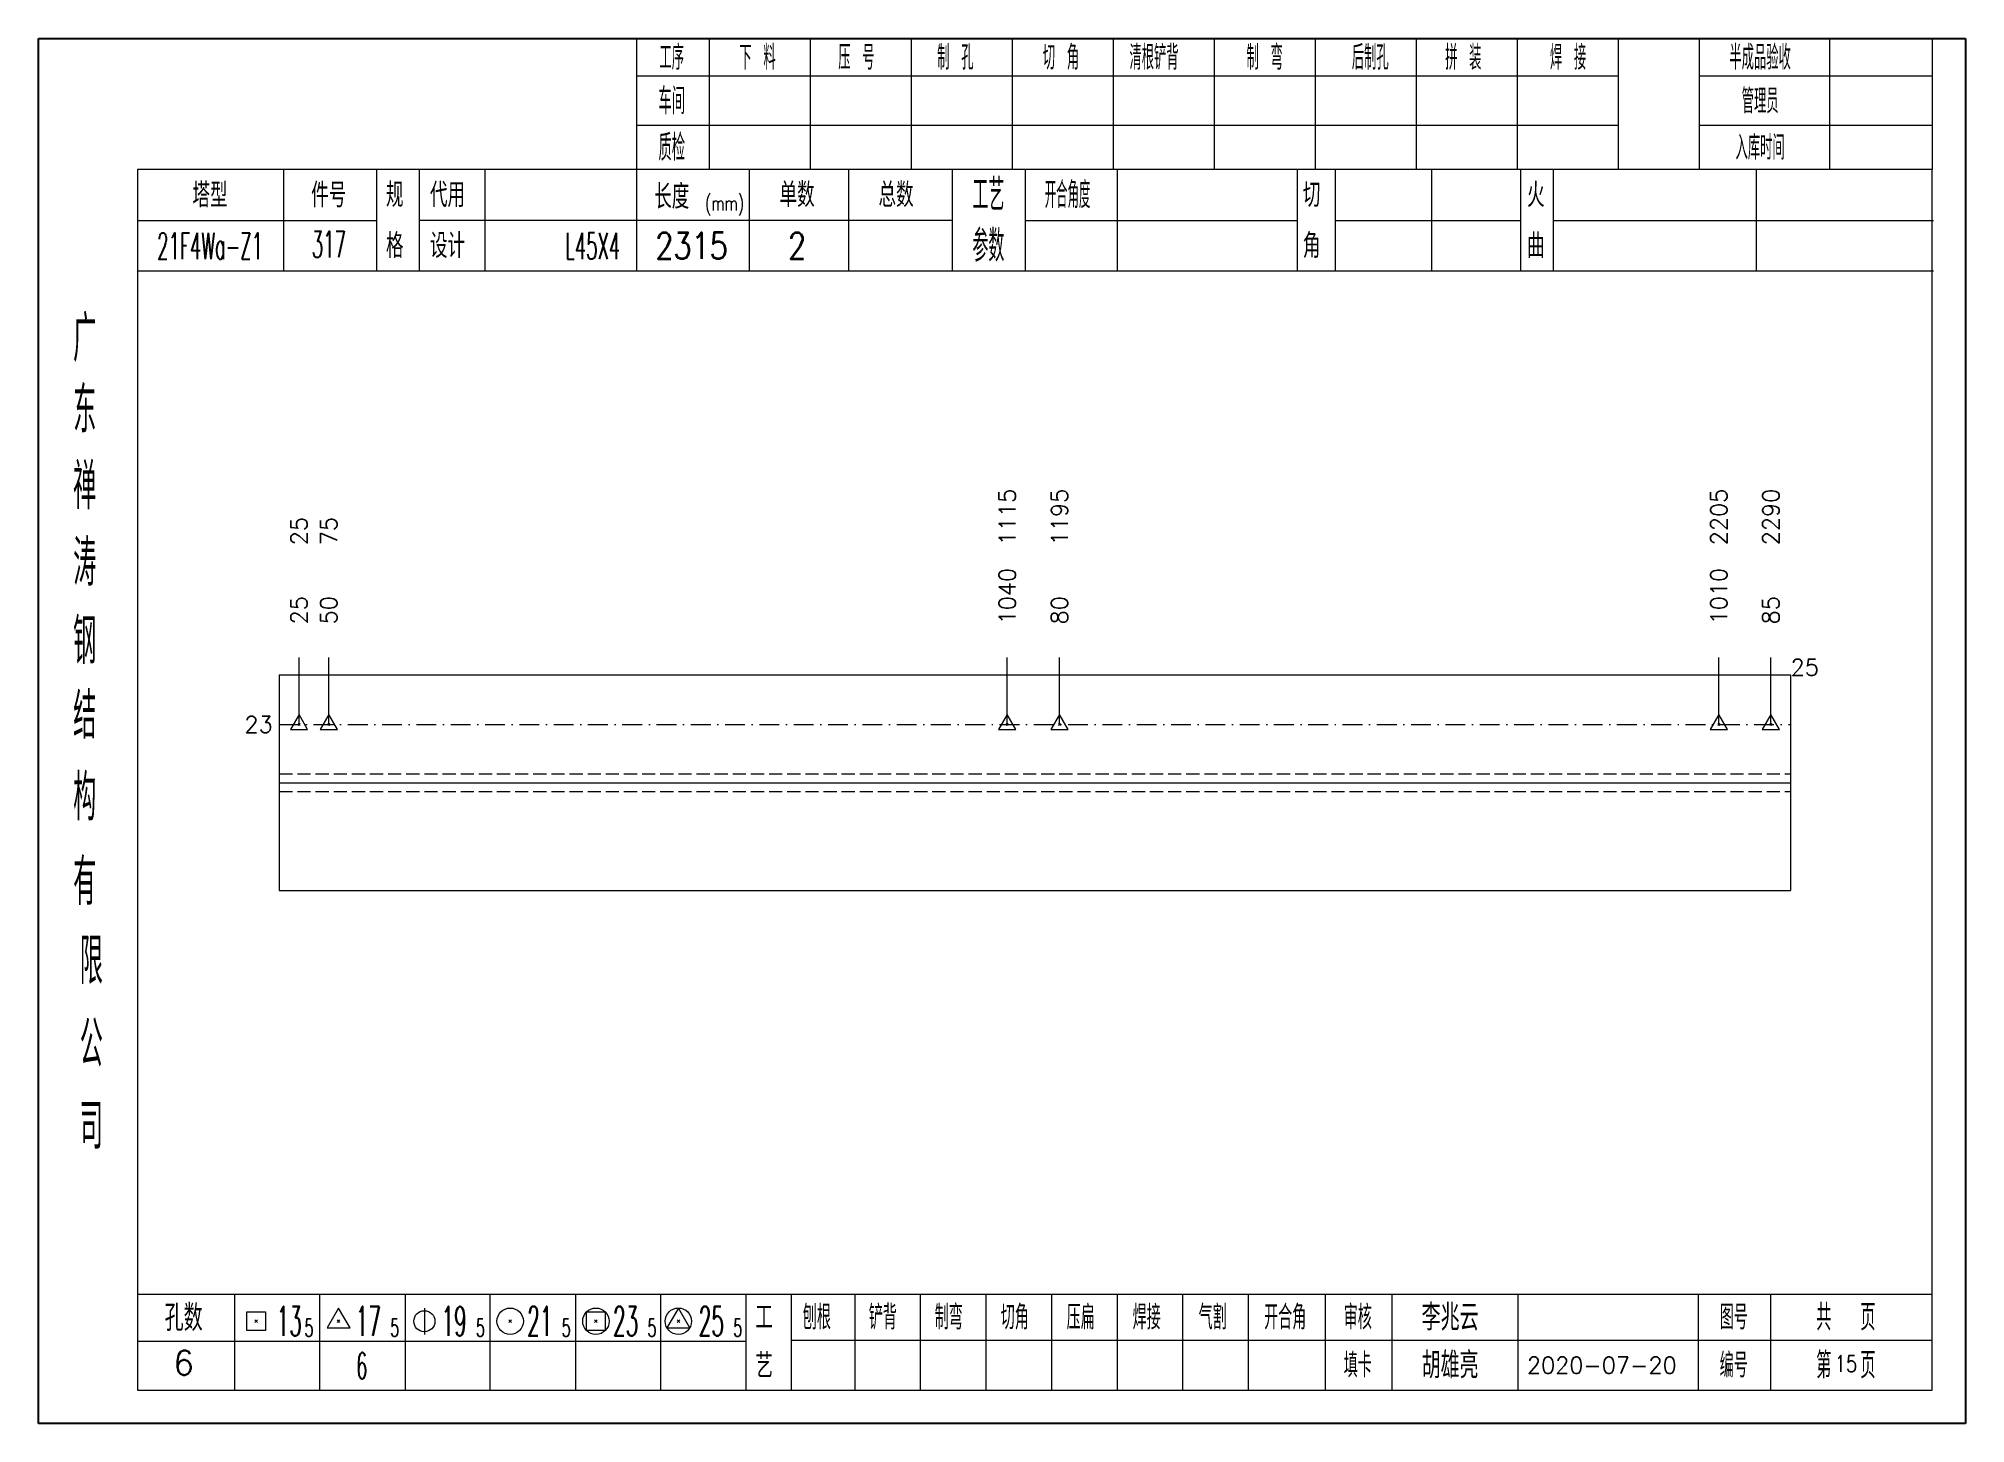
# Model space of a CAD drawing. Extents: x 1310 to 15542, y -76 to 8381.
# Drawn here: x 5886.2 to 6178.4, y 4373.7 to 4583.7 of the extents above; entities that cross this region are included whole.
import ezdxf
from ezdxf.enums import TextEntityAlignment as Align

# ---------------------------------------------------------------- set-up
doc = ezdxf.new("R2010")
doc.units = 0
doc.header["$MEASUREMENT"] = 0
doc.linetypes.add('一点画线', pattern=[5.2, 3, -1, 0.2, -1])
doc.linetypes.add('虚线', pattern=[2.75, 2, -0.75])
doc.layers.get('0').update_dxf_attribs({"linetype": 'CONTINUOUS', "lineweight": 25})
for name, color, linetype, lineweight in [('1', 7, 'CONTINUOUS', 25), ('4', 7, 'CONTINUOUS', 25), ('5', 7, 'CONTINUOUS', 25)]:
    doc.layers.add(name, color=color, linetype=linetype, lineweight=lineweight)
doc.styles.get("Standard").update_dxf_attribs({"font": 'simplex.shx', "width": 0.7, "height": 3, "bigfont": 'gbhzfs.shx'})

msp = doc.modelspace()

# ---------------------------------------------------------------- texts
at = {"color": 7, "linetype": 'Continuous', "lineweight": 13}
for s, p in [('1115', (6033.1, 4506.884)), ('1195', (6041.018, 4506.884)), ('2205', (6140.984, 4506.884)), ('2290', (6148.872, 4506.884)), ('25', (5925.742, 4506.884)), ('75', (5930.242, 4506.884))]:
    msp.add_text(s, height=2.5, rotation=90, dxfattribs=at).set_placement(p, align=Align.MIDDLE_LEFT)
at = {"color": 8, "linetype": 'Continuous', "lineweight": 9}
for s, p in [('1040', (6033.1, 4494.884)), ('1010', (6140.984, 4494.884)), ('25', (5925.742, 4494.884)), ('50', (5930.242, 4494.884)), ('80', (6041.018, 4494.884)), ('85', (6148.872, 4494.884))]:
    msp.add_text(s, height=2.5, rotation=90, dxfattribs=at).set_placement(p, align=Align.MIDDLE_LEFT)
at = {"color": 7, "linetype": 'Continuous', "lineweight": 13}
msp.add_text('25', height=2.5, dxfattribs=at).set_placement((6151.872, 4488.384), align=Align.MIDDLE_LEFT)
msp.add_text('23', height=2.5, dxfattribs=at).set_placement((5921.742, 4479.717), align=Align.MIDDLE_RIGHT)
at = {"layer": '4', "color": 1, "linetype": 'Continuous', "lineweight": 25}
for s, height, width, p in [('工序', 3.7, 0.7, (5982.242, 4580.841)), ('下 料', 3.7, 0.7, (5995.242, 4580.841)), ('压 号', 3.7, 0.7, (6010.242, 4580.841)), ('制 孔', 3.7, 0.7, (6025.242, 4580.841)), ('切 角', 3.7, 0.7, (6041.242, 4580.841)), ('清根铲背 ', 3.7, 0.7, (6056.242, 4580.841)), (' 制 弯', 3.7, 0.7, (6071.242, 4580.841)), (' 后制孔', 3.7, 0.7, (6087.242, 4580.841)), ('拼 装', 3.7, 0.7, (6102.242, 4580.841)), (' 焊 接', 3.7, 0.7, (6117.242, 4580.841)), ('半成品验收', 3.7, 0.7, (6147.242, 4580.841)), ('车间', 4, 0.7, (5982.242, 4574.241)), ('管理员', 3.7, 0.7, (6147.242, 4574.241)), ('质检', 4, 0.7, (5982.242, 4567.181)), ('入库时间', 3.7, 0.7, (6147.242, 4567.181)), ('(mm)', 2.24, 0.7, (5990.242, 4558.741)), ('工艺', 4.8, 0.7, (6030.242, 4560.001)), ('开合角度', 4, 0.6, (6042.242, 4560.001)), ('317', 4, 0.5, (5930.242, 4552.511)), ('参数', 4.8, 0.7, (6030.242, 4552.291)), ('21F4Wa-Z1', 4, 0.5, (5912.242, 4552.261)), ('L45X4', 4, 0.5, (5970.242, 4552.241)), ('2315', 4, 0.8, (5985.242, 4552.291)), ('2', 4, 0.8, (6001.242, 4552.291)), ('广', 6.96, 0.7, (5893.242, 4538.211)), ('东', 6.96, 0.7, (5893.242, 4527.421)), ('禅', 6.96, 0.7, (5893.242, 4515.831)), ('涛', 6.96, 0.7, (5893.242, 4504.231)), ('钢', 6.96, 0.7, (5893.242, 4492.341)), ('结', 6.96, 0.7, (5893.242, 4481.031)), ('构', 6.96, 0.7, (5893.242, 4468.651)), ('有', 6.96, 0.7, (5893.242, 4455.841)), ('限', 6.96, 0.7, (5894.242, 4443.841)), ('公', 6.96, 0.7, (5894.242, 4431.301)), ('司', 6.96, 0.7, (5894.242, 4418.821)), ('13', 4.47, 0.5, (5924.242, 4389.241)), ('17', 4.47, 0.5, (5936.242, 4389.241)), ('19', 4.47, 0.5, (5949.242, 4389.241)), ('21', 4.47, 0.5, (5962.242, 4389.241)), ('23', 4.47, 0.5, (5975.242, 4389.241)), ('25', 4.47, 0.5, (5988.242, 4389.241)), ('刨根', 3.7, 0.8, (6004.242, 4389.841)), ('铲背', 3.7, 0.8, (6014.242, 4389.841)), ('制弯', 3.7, 0.8, (6024.242, 4389.841)), ('切角', 3.7, 0.8, (6034.242, 4389.841)), ('压扁', 3.7, 0.8, (6044.242, 4389.841)), ('焊接', 3.7, 0.8, (6054.242, 4389.841)), ('气割', 3.7, 0.8, (6064.242, 4389.841)), ('开合角', 3.7, 0.8, (6075.242, 4389.841)), ('审核', 3.7, 0.8, (6086.242, 4389.841)), ('图号', 3.7, 0.8, (6143.242, 4389.841)), ('共  页', 4, 0.8, (6160.242, 4389.841)), ('5', 2.68, 0.6, (5927.242, 4388.241)), ('5', 2.68, 0.6, (5940.242, 4388.241)), ('5', 2.68, 0.6, (5953.242, 4388.241)), ('5', 2.68, 0.6, (5966.242, 4388.241)), ('5', 2.68, 0.6, (5979.242, 4388.241)), ('5', 2.68, 0.6, (5992.242, 4388.241)), ('第  页', 4, 0.8, (6160.242, 4382.571)), ('6', 4, 0.5, (5935.242, 4382.491)), ('填卡', 3.7, 0.8, (6086.242, 4382.571)), ('编号', 3.7, 0.8, (6143.242, 4382.571))]:
    msp.add_text(s, height=height, dxfattribs=dict(at, width=width)).set_placement(p, align=Align.MIDDLE_CENTER)
for s, height, p in [('塔型', 3.7, (5912.242, 4559.971)), ('件号', 3.7, (5930.242, 4559.971)), ('规', 3.7, (5940.242, 4560.001)), ('代用', 3.7, (5948.242, 4560.001)), ('长度', 3.7, (5982.242, 4559.741)), ('单数', 3.7, (6001.242, 4560.001)), ('总数', 3.7, (6016.242, 4560.001)), ('切', 3.7, (6079.242, 4560.001)), ('火', 3.7, (6113.242, 4560.001)), ('格', 3.7, (5940.242, 4552.291)), ('设计', 3.7, (5948.242, 4552.291)), ('角', 3.7, (6079.242, 4552.291)), ('曲', 3.7, (6113.242, 4552.291)), ('孔数', 4, (5908.242, 4389.761)), ('工', 3.7, (5996.242, 4389.841)), ('李兆云', 4, (6100.242, 4389.841)), ('胡雄亮', 4, (6100.242, 4382.571)), ('6', 3.7, (5908.242, 4382.931)), ('艺', 3.7, (5996.242, 4382.491)), ('2020-07-20', 2.5, (6123.242, 4382.571))]:
    msp.add_text(s, height=height, dxfattribs=at).set_placement(p, align=Align.MIDDLE_CENTER)
at = {"layer": '4', "color": 6, "linetype": 'Continuous', "lineweight": 25, "width": 0.8}
msp.add_text('15', height=2.5, dxfattribs=at).set_placement((6160.267, 4382.799), align=Align.MIDDLE_CENTER)

# ---------------------------------------------------------------- blocks, each defined once
blk = doc.blocks.new('孔17.5')
at = {"layer": '5', "color": 7, "linetype": 'Continuous', "lineweight": 13}
for p, q in [((0, 1), (-0.866, -0.5)), ((-0.1, -0.1), (0.1, 0.1)), ((0.1, -0.1), (-0.1, 0.1)), ((0.866, -0.5), (0, 1)), ((-0.866, -0.5), (0.866, -0.5))]:
    blk.add_line(p, q, dxfattribs=at)
blk = doc.blocks.new('CTJGK')
at = {"color": 6, "linetype": 'Continuous'}
for p, q in [((0, 209.97), (292.13, 209.97)), ((0, 0), (0, 209.97)), ((292.13, 209.97), (292.13, 0)), ((292.13, 0), (0, 0))]:
    blk.add_line(p, q, dxfattribs=at)

# ---------------------------------------------------------------- linework, layer by layer
at = {"color": 7, "linetype": 'Continuous', "lineweight": 18}
for p, q in [((5922.742, 4487.217), (5922.742, 4454.551)), ((5922.742, 4487.217), (6151.872, 4487.217)), ((6151.872, 4487.217), (6151.872, 4454.551)), ((5922.742, 4470.884), (6151.872, 4470.884))]:
    msp.add_line(p, q, dxfattribs=at)
at = {"color": 7, "linetype": 'Continuous', "lineweight": 13}
for p, q in [((5925.742, 4479.717), (5925.742, 4489.884)), ((5930.242, 4479.717), (5930.242, 4489.884)), ((6033.1, 4479.717), (6033.1, 4489.884)), ((6041.018, 4479.717), (6041.018, 4489.884)), ((6140.984, 4479.717), (6140.984, 4489.884)), ((6148.872, 4479.717), (6148.872, 4489.884))]:
    msp.add_line(p, q, dxfattribs=at)
at = {"color": 3, "linetype": '一点画线', "lineweight": 13}
msp.add_line((5922.742, 4479.717), (6151.872, 4479.717), dxfattribs=at)
at = {"color": 1, "linetype": '虚线', "lineweight": 18}
for p, q in [((5922.742, 4472.217), (6151.872, 4472.217)), ((5922.742, 4469.551), (6151.872, 4469.551))]:
    msp.add_line(p, q, dxfattribs=at)
at = {"layer": '1', "color": 7, "linetype": 'Continuous', "lineweight": 18}
msp.add_line((5922.742, 4454.551), (6151.872, 4454.551), dxfattribs=at)
at = {"layer": '4', "color": 1, "linetype": 'Continuous', "lineweight": 18}
for p, q in [((5886.242, 4583.711), (5886.242, 4373.741)), ((6178.372, 4583.711), (5886.242, 4583.711)), ((5976.872, 4583.711), (5976.872, 4563.871)), ((5987.902, 4583.711), (5987.902, 4563.851)), ((6003.212, 4583.711), (6003.212, 4563.851)), ((6018.532, 4583.711), (6018.532, 4563.851)), ((6033.842, 4583.711), (6033.842, 4563.851)), ((6049.152, 4583.711), (6049.152, 4563.851)), ((6064.462, 4583.711), (6064.462, 4563.851)), ((6079.782, 4583.711), (6079.782, 4563.851)), ((6095.092, 4583.711), (6095.092, 4563.851)), ((6110.402, 4583.711), (6110.402, 4563.851)), ((6125.712, 4583.711), (6125.712, 4563.871)), ((6125.712, 4583.711), (6125.712, 4563.851)), ((6137.992, 4583.711), (6137.992, 4563.851)), ((6157.742, 4583.711), (6157.742, 4563.851)), ((6173.322, 4583.711), (6173.322, 4563.851)), ((6178.372, 4553.911), (6178.372, 4583.711)), ((6125.712, 4577.981), (5976.872, 4577.981)), ((6173.322, 4577.981), (6137.992, 4577.981)), ((6125.712, 4570.501), (5976.872, 4570.501)), ((6173.322, 4570.501), (6137.992, 4570.501)), ((5901.252, 4563.851), (5901.252, 4378.791)), ((6173.322, 4563.851), (5901.252, 4563.851)), ((5923.372, 4563.861), (5923.372, 4548.441)), ((5937.522, 4548.441), (5937.522, 4563.851)), ((5944.022, 4548.441), (5944.022, 4563.851)), ((5953.892, 4563.851), (5953.892, 4548.441)), ((5976.872, 4563.871), (5976.872, 4548.441)), ((5993.992, 4563.851), (5993.992, 4548.441)), ((6009.042, 4563.851), (6009.042, 4548.441)), ((6024.742, 4563.851), (6024.742, 4548.441)), ((6035.802, 4563.851), (6035.802, 4548.441)), ((6049.752, 4563.851), (6049.752, 4548.441)), ((6077.052, 4563.851), (6077.052, 4548.441)), ((6082.812, 4563.851), (6082.812, 4548.441)), ((6097.432, 4563.851), (6097.432, 4548.441)), ((6110.892, 4563.851), (6110.892, 4548.441)), ((6115.882, 4563.851), (6115.882, 4548.441)), ((6146.622, 4563.851), (6146.622, 4548.441)), ((6173.322, 4378.791), (6173.322, 4563.851)), ((5937.522, 4556.091), (5901.252, 4556.091)), ((6024.742, 4556.141), (5944.022, 4556.141)), ((6035.802, 4556.141), (6077.052, 4556.141)), ((6082.812, 4556.141), (6110.892, 4556.141)), ((6115.882, 4556.141), (6173.502, 4556.141)), ((6178.372, 4373.741), (6178.372, 4553.911)), ((6173.502, 4548.441), (5901.252, 4548.441)), ((5901.252, 4393.321), (6173.322, 4393.321)), ((5915.942, 4393.321), (5915.942, 4378.791)), ((5928.872, 4378.791), (5928.872, 4393.321)), ((5941.802, 4393.321), (5941.802, 4378.791)), ((5954.722, 4378.791), (5954.722, 4393.321)), ((5967.652, 4393.321), (5967.652, 4378.791)), ((5980.582, 4378.791), (5980.582, 4393.321)), ((5993.502, 4378.791), (5993.502, 4393.321)), ((6000.372, 4378.791), (6000.372, 4393.321)), ((6010.032, 4378.791), (6010.032, 4393.321)), ((6019.972, 4378.791), (6019.972, 4393.321)), ((6029.912, 4378.791), (6029.912, 4393.321)), ((6039.862, 4378.791), (6039.862, 4393.321)), ((6049.802, 4378.791), (6049.802, 4393.321)), ((6059.742, 4378.791), (6059.742, 4393.321)), ((6069.692, 4378.791), (6069.692, 4393.321)), ((6081.332, 4378.791), (6081.332, 4393.321)), ((6091.482, 4378.791), (6091.482, 4393.321)), ((6110.542, 4378.791), (6110.542, 4393.321)), ((6137.922, 4378.791), (6137.922, 4393.321)), ((6148.882, 4378.791), (6148.882, 4393.321)), ((5993.502, 4386.191), (5901.252, 4386.191)), ((6000.332, 4386.351), (6173.322, 4386.351)), ((5901.252, 4378.791), (6173.322, 4378.791)), ((5886.242, 4373.741), (6178.372, 4373.741))]:
    msp.add_line(p, q, dxfattribs=at)
at = {"layer": '4', "color": 7, "linetype": 'Continuous', "lineweight": 13}
for p, q in [((5931.742, 4391.241), (5930.01, 4388.241)), ((5933.474, 4388.241), (5931.742, 4391.241)), ((5944.742, 4391.241), (5944.742, 4387.241)), ((5983.242, 4391.241), (5981.51, 4388.241)), ((5984.974, 4388.241), (5983.242, 4391.241)), ((5917.828, 4387.827), (5917.828, 4390.655)), ((5917.828, 4390.655), (5920.656, 4390.655)), ((5920.656, 4387.827), (5917.828, 4387.827)), ((5919.042, 4389.041), (5919.442, 4389.441)), ((5919.442, 4389.041), (5919.042, 4389.441)), ((5920.656, 4390.655), (5920.656, 4387.827)), ((5930.01, 4388.241), (5933.474, 4388.241)), ((5931.542, 4389.041), (5931.942, 4389.441)), ((5931.942, 4389.041), (5931.542, 4389.441)), ((5957.542, 4389.041), (5957.942, 4389.441)), ((5957.942, 4389.041), (5957.542, 4389.441)), ((5969.328, 4387.827), (5969.328, 4390.655)), ((5969.328, 4390.655), (5972.156, 4390.655)), ((5972.156, 4387.827), (5969.328, 4387.827)), ((5970.542, 4389.041), (5970.942, 4389.441)), ((5970.942, 4389.041), (5970.542, 4389.441)), ((5972.156, 4390.655), (5972.156, 4387.827)), ((5981.51, 4388.241), (5984.974, 4388.241)), ((5983.042, 4389.041), (5983.442, 4389.441)), ((5983.442, 4389.041), (5983.042, 4389.441))]:
    msp.add_line(p, q, dxfattribs=at)
for centre, radius in [((5944.742, 4389.241), 1.6), ((5957.742, 4389.241), 2), ((5970.742, 4389.241), 2), ((5983.242, 4389.241), 2)]:
    msp.add_circle(centre, radius, dxfattribs=at)

# ---------------------------------------------------------------- block references
at = {"color": 0, "linetype": 'Continuous'}
msp.add_blockref('CTJGK', (5886.242, 4373.741), dxfattribs=at)
at = {"color": 8, "linetype": 'Continuous', "lineweight": 9, "xscale": 1.5, "yscale": 1.5, "zscale": 1.5}
for p in [(5925.742, 4479.717), (5930.242, 4479.717), (6033.1, 4479.717), (6041.018, 4479.717), (6140.984, 4479.717), (6148.872, 4479.717)]:
    msp.add_blockref('孔17.5', p, dxfattribs=at)

msp.set_redraw_order([(e.dxf.handle, doc.entitydb.next_handle()) for e in msp.query("TEXT MTEXT ATTDEF DIMENSION ARC_DIMENSION")])  # texts and dimensions are drawn at this point

doc.saveas('drawing.dxf')
